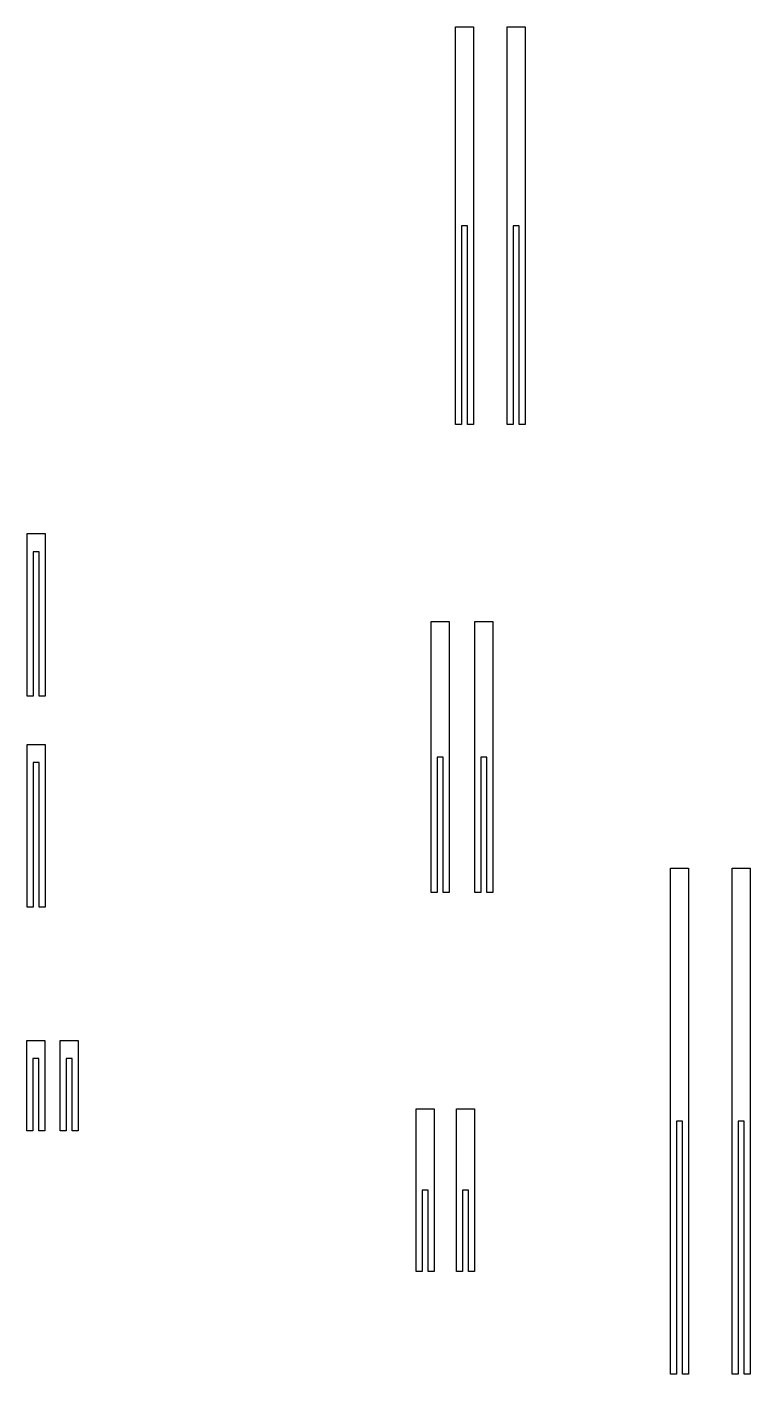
# Model space of a CAD drawing. Header units: centimetres. Extents: x -123 to 1233, y -758 to 1627.
# Drawn here: x 230 to 630, y 881 to 1627 of the extents above; entities that cross this region are included whole.
import ezdxf

# ---------------------------------------------------------------- set-up
doc = ezdxf.new("R2010")
doc.units = ezdxf.units.CM

msp = doc.modelspace()

# ---------------------------------------------------------------- linework, layer by layer
for p, q in [((466.878, 1406.897), (466.878, 1626.897)), ((466.878, 1626.897), (476.778, 1626.897)), ((476.778, 1626.897), (476.778, 1406.897)), ((495.454, 1406.897), (495.454, 1626.897)), ((495.454, 1626.897), (505.354, 1626.897)), ((505.354, 1626.897), (505.354, 1406.897)), ((473.478, 1516.897), (470.178, 1516.897)), ((470.178, 1516.897), (470.178, 1406.897)), ((473.478, 1406.897), (473.478, 1516.897)), ((502.054, 1516.897), (498.754, 1516.897)), ((498.754, 1516.897), (498.754, 1406.897)), ((502.054, 1406.897), (502.054, 1516.897)), ((470.178, 1406.897), (466.878, 1406.897)), ((476.778, 1406.897), (473.478, 1406.897)), ((498.754, 1406.897), (495.454, 1406.897)), ((505.354, 1406.897), (502.054, 1406.897)), ((229.979, 1256.438), (229.979, 1346.438)), ((229.979, 1346.438), (239.879, 1346.438)), ((239.879, 1346.438), (239.879, 1256.438)), ((236.579, 1336.438), (233.279, 1336.438)), ((233.279, 1336.438), (233.279, 1256.438)), ((236.579, 1256.438), (236.579, 1336.438)), ((453.483, 1147.716), (453.483, 1297.716)), ((453.483, 1297.716), (463.383, 1297.716)), ((463.383, 1297.716), (463.383, 1147.716)), ((477.594, 1147.716), (477.594, 1297.716)), ((477.594, 1297.716), (487.494, 1297.716)), ((487.494, 1297.716), (487.494, 1147.716)), ((233.279, 1256.438), (229.979, 1256.438)), ((239.879, 1256.438), (236.579, 1256.438)), ((229.979, 1139.66), (229.979, 1229.66)), ((229.979, 1229.66), (239.879, 1229.66)), ((239.879, 1229.66), (239.879, 1139.66)), ((236.579, 1219.66), (233.279, 1219.66)), ((233.279, 1219.66), (233.279, 1139.66)), ((236.579, 1139.66), (236.579, 1219.66)), ((460.083, 1222.716), (456.783, 1222.716)), ((456.783, 1222.716), (456.783, 1147.716)), ((460.083, 1147.716), (460.083, 1222.716)), ((484.194, 1222.716), (480.894, 1222.716)), ((480.894, 1222.716), (480.894, 1147.716)), ((484.194, 1147.716), (484.194, 1222.716)), ((585.87, 881.239), (585.87, 1161.239)), ((585.87, 1161.239), (595.77, 1161.239)), ((595.77, 1161.239), (595.77, 881.239)), ((619.876, 881.239), (619.876, 1161.239)), ((619.876, 1161.239), (629.776, 1161.239)), ((629.776, 1161.239), (629.776, 881.239)), ((456.783, 1147.716), (453.483, 1147.716)), ((463.383, 1147.716), (460.083, 1147.716)), ((480.894, 1147.716), (477.594, 1147.716)), ((487.494, 1147.716), (484.194, 1147.716)), ((233.279, 1139.66), (229.979, 1139.66)), ((239.879, 1139.66), (236.579, 1139.66)), ((229.866, 1065.875), (239.766, 1065.875)), ((229.866, 1015.875), (229.866, 1065.875)), ((239.766, 1065.875), (239.766, 1015.875)), ((248.236, 1065.875), (258.136, 1065.875)), ((248.236, 1015.875), (248.236, 1065.875)), ((258.136, 1065.875), (258.136, 1015.875)), ((236.466, 1055.875), (233.166, 1055.875)), ((233.166, 1055.875), (233.166, 1015.875)), ((236.466, 1015.875), (236.466, 1055.875)), ((254.836, 1055.875), (251.536, 1055.875)), ((251.536, 1055.875), (251.536, 1015.875)), ((254.836, 1015.875), (254.836, 1055.875)), ((445.106, 938.039), (445.106, 1028.039)), ((445.106, 1028.039), (455.006, 1028.039)), ((455.006, 1028.039), (455.006, 938.039)), ((467.512, 938.039), (467.512, 1028.039)), ((467.512, 1028.039), (477.412, 1028.039)), ((477.412, 1028.039), (477.412, 938.039)), ((233.166, 1015.875), (229.866, 1015.875)), ((239.766, 1015.875), (236.466, 1015.875)), ((251.536, 1015.875), (248.236, 1015.875)), ((258.136, 1015.875), (254.836, 1015.875)), ((592.47, 1021.239), (589.17, 1021.239)), ((589.17, 1021.239), (589.17, 881.239)), ((592.47, 881.239), (592.47, 1021.239)), ((626.476, 1021.239), (623.176, 1021.239)), ((623.176, 1021.239), (623.176, 881.239)), ((626.476, 881.239), (626.476, 1021.239)), ((451.706, 983.039), (448.406, 983.039)), ((448.406, 983.039), (448.406, 938.039)), ((451.706, 938.039), (451.706, 983.039)), ((474.112, 983.039), (470.812, 983.039)), ((470.812, 983.039), (470.812, 938.039)), ((474.112, 938.039), (474.112, 983.039)), ((448.406, 938.039), (445.106, 938.039)), ((455.006, 938.039), (451.706, 938.039)), ((470.812, 938.039), (467.512, 938.039)), ((477.412, 938.039), (474.112, 938.039)), ((589.17, 881.239), (585.87, 881.239)), ((595.77, 881.239), (592.47, 881.239)), ((623.176, 881.239), (619.876, 881.239)), ((629.776, 881.239), (626.476, 881.239))]:
    msp.add_line(p, q)

doc.saveas('drawing.dxf')
